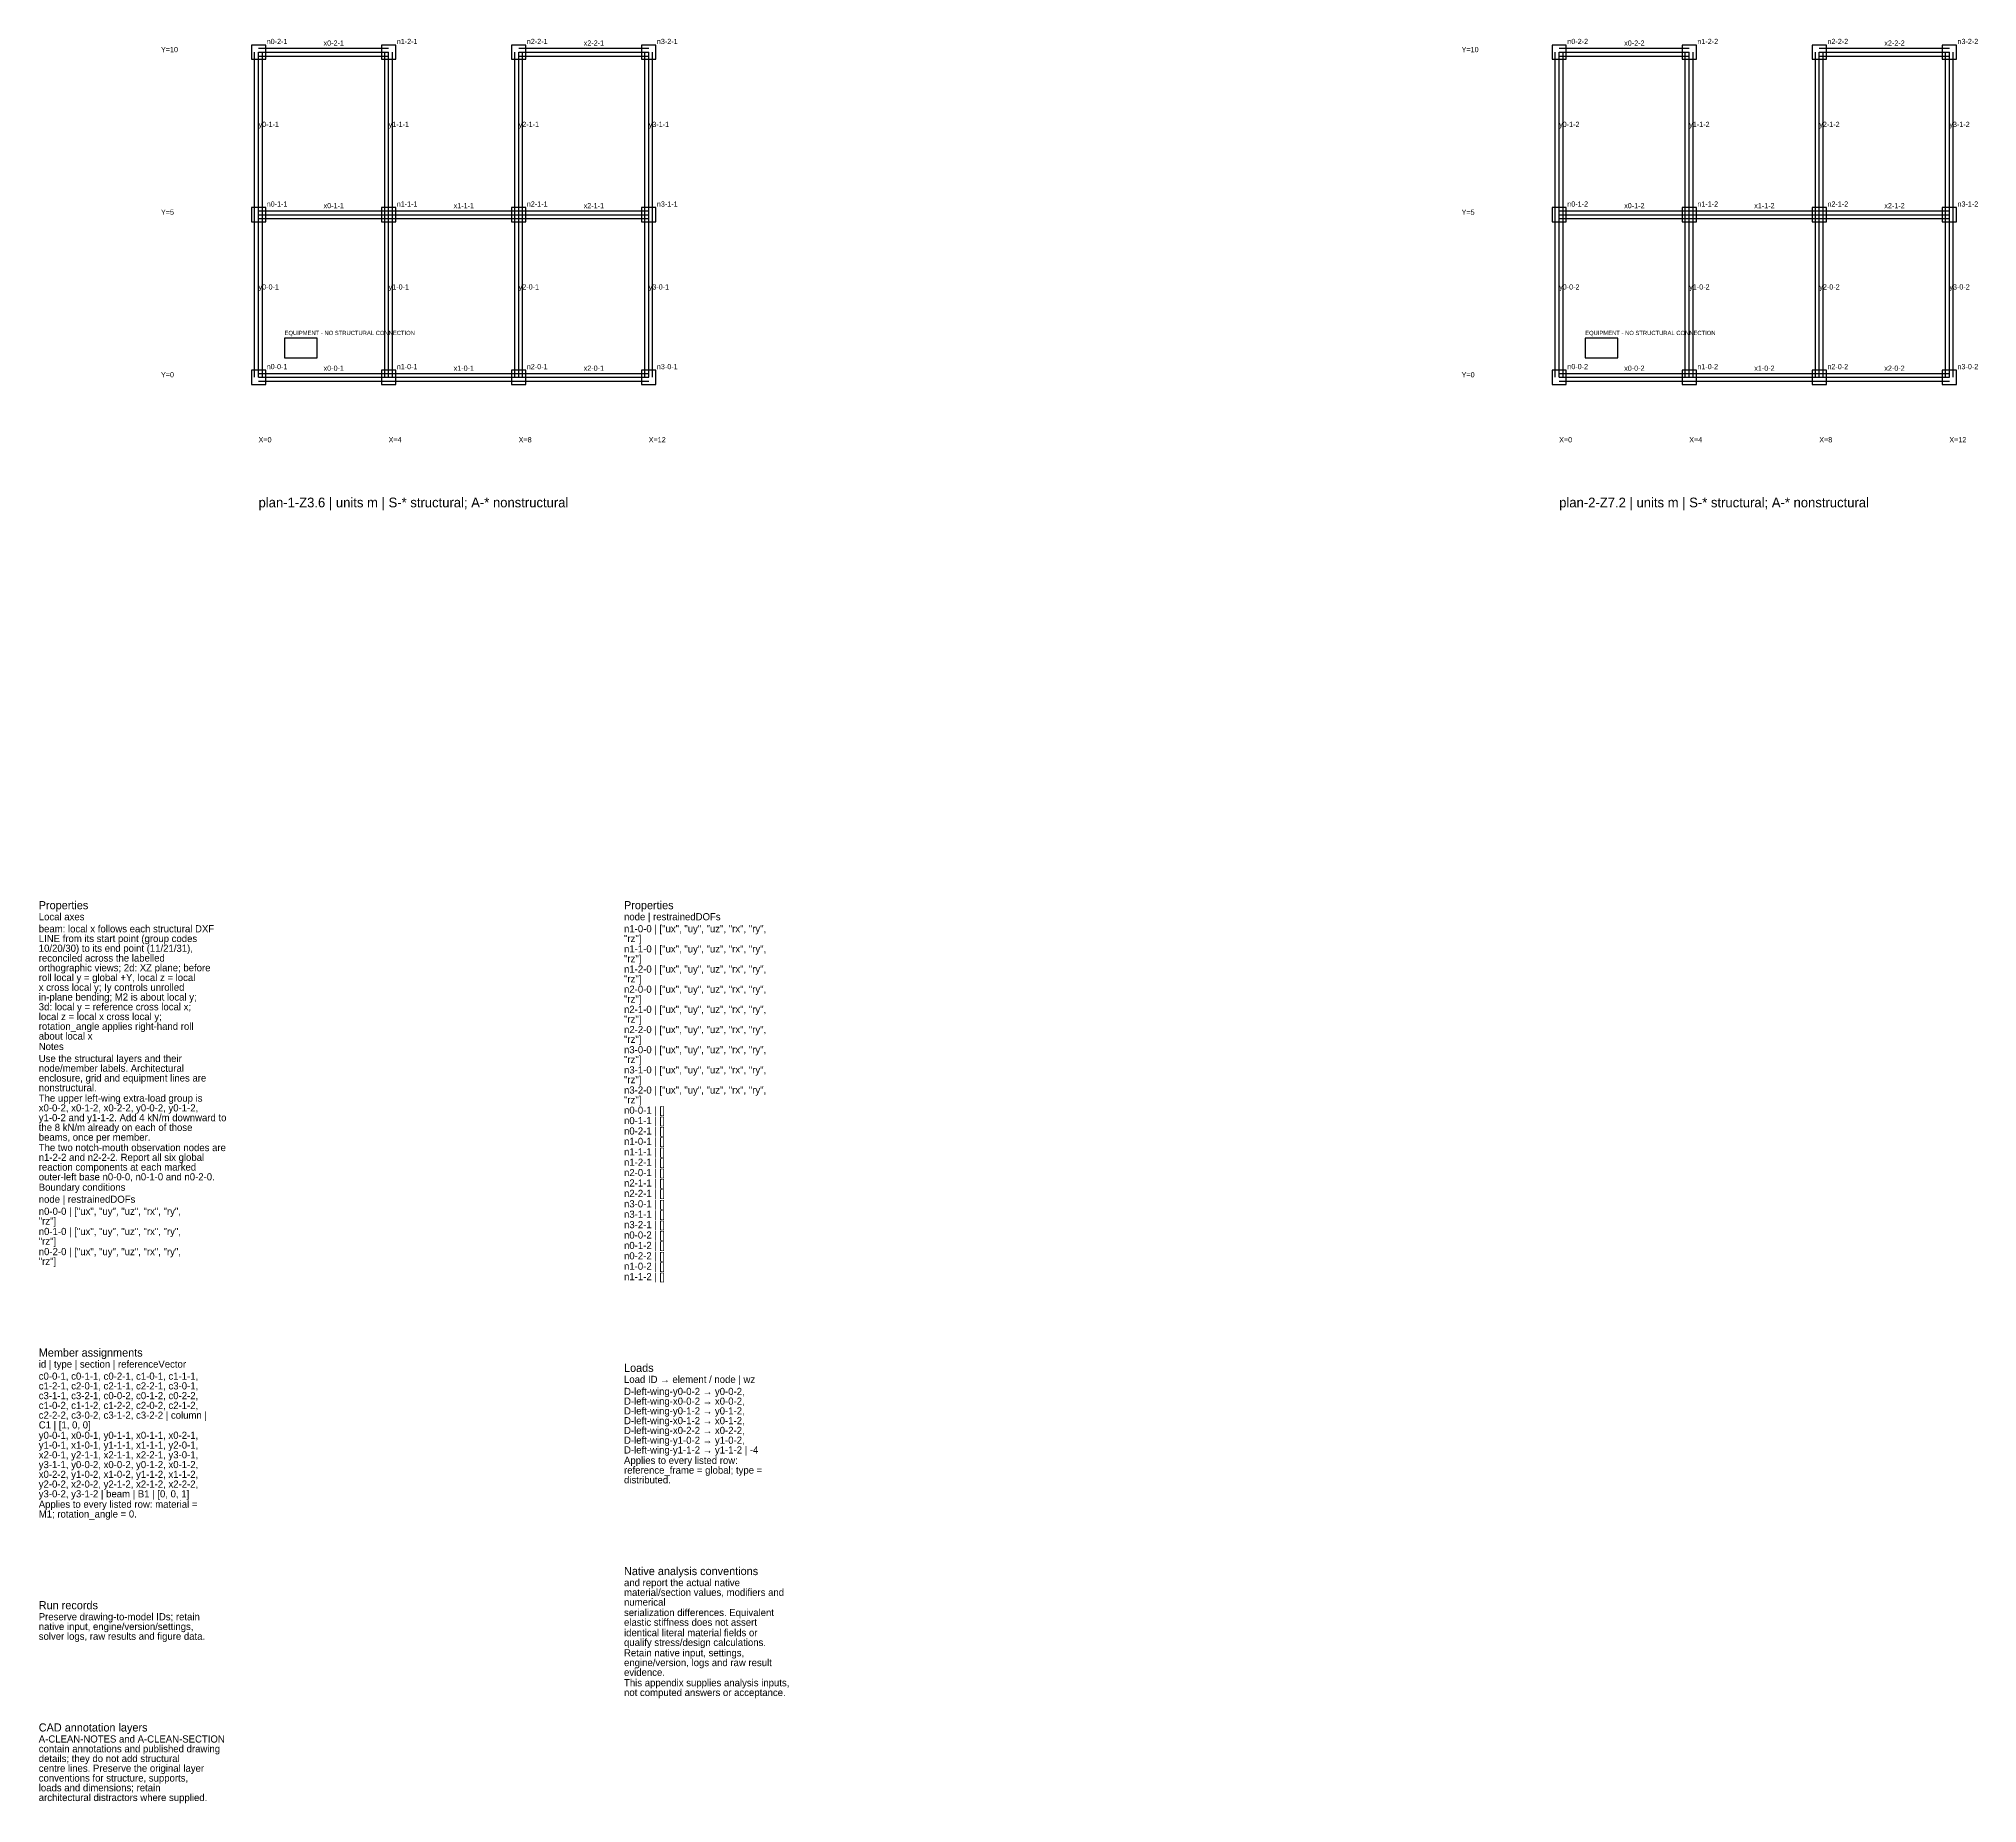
# Model space of a CAD drawing. Extents: x -3 to 372, y -46 to 10.
# Drawn here: x 33.2 to 92.9, y -43.9 to 10.4 of the extents above; entities that cross this region are included whole.
import ezdxf

# ---------------------------------------------------------------- set-up
doc = ezdxf.new("R2010")
doc.units = 0

msp = doc.modelspace()

# ---------------------------------------------------------------- texts
at = {"layer": 'A-CLEAN-NOTES'}
for s, height, p in [('Local axes', 0.22, (33.24, -16.7)), ('Properties', 0.25, (33.24, -16.36)), ('node | restrainedDOFs', 0.22, (51.24, -16.7)), ('Properties', 0.25, (51.24, -16.36)), ('beam: local x follows each structural DXF', 0.22, (33.24, -17.07)), ('LINE from its start point (group codes', 0.22, (33.24, -17.37)), ('"rz"]', 0.22, (51.24, -17.37)), ('n1-0-0 | ["ux", "uy", "uz", "rx", "ry",', 0.22, (51.24, -17.07)), ('reconciled across the labelled', 0.22, (33.24, -17.97)), ('10/20/30) to its end point (11/21/31),', 0.22, (33.24, -17.67)), ('"rz"]', 0.22, (51.24, -17.99)), ('n1-1-0 | ["ux", "uy", "uz", "rx", "ry",', 0.22, (51.24, -17.69)), ('orthographic views; 2d: XZ plane; before', 0.22, (33.24, -18.27)), ('roll local y = global +Y, local z = local', 0.22, (33.24, -18.57)), ('"rz"]', 0.22, (51.24, -18.61)), ('n1-2-0 | ["ux", "uy", "uz", "rx", "ry",', 0.22, (51.24, -18.31)), ('x cross local y; Iy controls unrolled', 0.22, (33.24, -18.87)), ('in-plane bending; M2 is about local y;', 0.22, (33.24, -19.17)), ('"rz"]', 0.22, (51.24, -19.23)), ('n2-0-0 | ["ux", "uy", "uz", "rx", "ry",', 0.22, (51.24, -18.93)), ('3d: local y = reference cross local x;', 0.22, (33.24, -19.47)), ('local z = local x cross local y;', 0.22, (33.24, -19.77)), ('"rz"]', 0.22, (51.24, -19.85)), ('n2-1-0 | ["ux", "uy", "uz", "rx", "ry",', 0.22, (51.24, -19.55)), ('about local x', 0.22, (33.24, -20.37)), ('rotation_angle applies right-hand roll', 0.22, (33.24, -20.07)), ('"rz"]', 0.22, (51.24, -20.47)), ('n2-2-0 | ["ux", "uy", "uz", "rx", "ry",', 0.22, (51.24, -20.17)), ('Use the structural layers and their', 0.22, (33.24, -21.06)), ('Notes', 0.22, (33.24, -20.69)), ('"rz"]', 0.22, (51.24, -21.09)), ('n3-0-0 | ["ux", "uy", "uz", "rx", "ry",', 0.22, (51.24, -20.79)), ('enclosure, grid and equipment lines are', 0.22, (33.24, -21.66)), ('node/member labels. Architectural', 0.22, (33.24, -21.36)), ('n3-1-0 | ["ux", "uy", "uz", "rx", "ry",', 0.22, (51.24, -21.41)), ('The upper left-wing extra-load group is', 0.22, (33.24, -22.28)), ('nonstructural.', 0.22, (33.24, -21.96)), ('"rz"]', 0.22, (51.24, -21.71)), ('n3-2-0 | ["ux", "uy", "uz", "rx", "ry",', 0.22, (51.24, -22.03)), ('y1-0-2 and y1-1-2. Add 4 kN/m downward to', 0.22, (33.24, -22.88)), ('x0-0-2, x0-1-2, x0-2-2, y0-0-2, y0-1-2,', 0.22, (33.24, -22.58)), ('"rz"]', 0.22, (51.24, -22.33)), ('n0-0-1 | []', 0.22, (51.24, -22.65)), ('the 8 kN/m already on each of those', 0.22, (33.24, -23.18)), ('beams, once per member.', 0.22, (33.24, -23.48)), ('n0-1-1 | []', 0.22, (51.24, -22.97)), ('n0-2-1 | []', 0.22, (51.24, -23.29)), ('The two notch-mouth observation nodes are', 0.22, (33.24, -23.8)), ('n1-0-1 | []', 0.22, (51.24, -23.61)), ('n1-1-1 | []', 0.22, (51.24, -23.93)), ('n1-2-2 and n2-2-2. Report all six global', 0.22, (33.24, -24.1)), ('reaction components at each marked', 0.22, (33.24, -24.4)), ('n1-2-1 | []', 0.22, (51.24, -24.25)), ('n2-0-1 | []', 0.22, (51.24, -24.57)), ('outer-left base n0-0-0, n0-1-0 and n0-2-0.', 0.22, (33.24, -24.7)), ('Boundary conditions', 0.22, (33.24, -25.02)), ('n2-1-1 | []', 0.22, (51.24, -24.89)), ('n2-2-1 | []', 0.22, (51.24, -25.21)), ('node | restrainedDOFs', 0.22, (33.24, -25.39)), ('n0-0-0 | ["ux", "uy", "uz", "rx", "ry",', 0.22, (33.24, -25.76)), ('n3-0-1 | []', 0.22, (51.24, -25.53)), ('n3-1-1 | []', 0.22, (51.24, -25.85)), ('"rz"]', 0.22, (33.24, -26.06)), ('n0-1-0 | ["ux", "uy", "uz", "rx", "ry",', 0.22, (33.24, -26.38)), ('n3-2-1 | []', 0.22, (51.24, -26.17)), ('"rz"]', 0.22, (33.24, -26.68)), ('n0-2-0 | ["ux", "uy", "uz", "rx", "ry",', 0.22, (33.24, -27)), ('n0-0-2 | []', 0.22, (51.24, -26.49)), ('n0-1-2 | []', 0.22, (51.24, -26.81)), ('"rz"]', 0.22, (33.24, -27.3)), ('n0-2-2 | []', 0.22, (51.24, -27.13)), ('n1-0-2 | []', 0.22, (51.24, -27.45)), ('n1-1-2 | []', 0.22, (51.24, -27.77)), ('id | type | section | referenceVector', 0.22, (33.24, -30.46)), ('Member assignments', 0.25, (33.24, -30.12)), ('Loads', 0.25, (51.24, -30.59)), ('c0-0-1, c0-1-1, c0-2-1, c1-0-1, c1-1-1,', 0.22, (33.24, -30.83)), ('c1-2-1, c2-0-1, c2-1-1, c2-2-1, c3-0-1,', 0.22, (33.24, -31.13)), ('Load ID → element / node | wz', 0.22, (51.24, -30.93)), ('c3-1-1, c3-2-1, c0-0-2, c0-1-2, c0-2-2,', 0.22, (33.24, -31.43)), ('c1-0-2, c1-1-2, c1-2-2, c2-0-2, c2-1-2,', 0.22, (33.24, -31.73)), ('D-left-wing-y0-0-2 → y0-0-2,', 0.22, (51.24, -31.3)), ('D-left-wing-x0-0-2 → x0-0-2,', 0.22, (51.24, -31.6)), ('c2-2-2, c3-0-2, c3-1-2, c3-2-2 | column |', 0.22, (33.24, -32.03)), ('C1 | [1, 0, 0]', 0.22, (33.24, -32.33)), ('D-left-wing-y0-1-2 → y0-1-2,', 0.22, (51.24, -31.9)), ('D-left-wing-x0-1-2 → x0-1-2,', 0.22, (51.24, -32.2)), ('y0-0-1, x0-0-1, y0-1-1, x0-1-1, x0-2-1,', 0.22, (33.24, -32.65)), ('y1-0-1, x1-0-1, y1-1-1, x1-1-1, y2-0-1,', 0.22, (33.24, -32.95)), ('D-left-wing-x0-2-2 → x0-2-2,', 0.22, (51.24, -32.5)), ('D-left-wing-y1-0-2 → y1-0-2,', 0.22, (51.24, -32.8)), ('y3-1-1, y0-0-2, x0-0-2, y0-1-2, x0-1-2,', 0.22, (33.24, -33.55)), ('x2-0-1, y2-1-1, x2-1-1, x2-2-1, y3-0-1,', 0.22, (33.24, -33.25)), ('Applies to every listed row:', 0.22, (51.24, -33.42)), ('D-left-wing-y1-1-2 → y1-1-2 | -4', 0.22, (51.24, -33.1)), ('y2-0-2, x2-0-2, y2-1-2, x2-1-2, x2-2-2,', 0.22, (33.24, -34.15)), ('x0-2-2, y1-0-2, x1-0-2, y1-1-2, x1-1-2,', 0.22, (33.24, -33.85)), ('distributed.', 0.22, (51.24, -34.02)), ('reference_frame = global; type =', 0.22, (51.24, -33.72)), ('y3-0-2, y3-1-2 | beam | B1 | [0, 0, 1]', 0.22, (33.24, -34.45)), ('Applies to every listed row: material =', 0.22, (33.24, -34.77)), ('M1; rotation_angle = 0.', 0.22, (33.24, -35.07)), ('and report the actual native', 0.22, (51.24, -37.18)), ('Native analysis conventions', 0.25, (51.24, -36.84)), ('material/section values, modifiers and', 0.22, (51.24, -37.48)), ('numerical', 0.22, (51.24, -37.78)), ('Preserve drawing-to-model IDs; retain', 0.22, (33.24, -38.23)), ('Run records', 0.25, (33.24, -37.89)), ('serialization differences. Equivalent', 0.22, (51.24, -38.1)), ('solver logs, raw results and figure data.', 0.22, (33.24, -38.83)), ('native input, engine/version/settings,', 0.22, (33.24, -38.53)), ('elastic stiffness does not assert', 0.22, (51.24, -38.4)), ('identical literal material fields or', 0.22, (51.24, -38.72)), ('qualify stress/design calculations.', 0.22, (51.24, -39.02)), ('Retain native input, settings,', 0.22, (51.24, -39.34)), ('engine/version, logs and raw result', 0.22, (51.24, -39.64)), ('evidence.', 0.22, (51.24, -39.94)), ('This appendix supplies analysis inputs,', 0.22, (51.24, -40.26)), ('not computed answers or acceptance.', 0.22, (51.24, -40.56)), ('CAD annotation layers', 0.25, (33.24, -41.65)), ('A-CLEAN-NOTES and A-CLEAN-SECTION', 0.22, (33.24, -41.99)), ('contain annotations and published drawing', 0.22, (33.24, -42.29)), ('details; they do not add structural', 0.22, (33.24, -42.59)), ('centre lines. Preserve the original layer', 0.22, (33.24, -42.89)), ('conventions for structure, supports,', 0.22, (33.24, -43.19)), ('loads and dimensions; retain', 0.22, (33.24, -43.49)), ('architectural distractors where supplied.', 0.22, (33.24, -43.79))]:
    msp.add_text(s, height=height, dxfattribs=at).set_placement(p)
at = {"layer": 'A-DIM'}
for s, p in [('Y=10', (37, 10)), ('Y=10', (77, 10)), ('Y=5', (37, 5)), ('Y=5', (77, 5)), ('Y=0', (37, 0)), ('Y=0', (77, 0)), ('X=0', (40, -2)), ('X=4', (44, -2)), ('X=8', (48, -2)), ('X=12', (52, -2)), ('X=0', (80, -2)), ('X=4', (84, -2)), ('X=8', (88, -2)), ('X=12', (92, -2))]:
    msp.add_text(s, height=0.16, dxfattribs=at).set_placement(p)
at = {"layer": 'A-EQUIPMENT-TAG'}
for p in [(40.8, 1.3), (80.8, 1.3)]:
    msp.add_text('EQUIPMENT - NO STRUCTURAL CONNECTION', height=0.13, dxfattribs=at).set_placement(p)
at = {"layer": 'ANNOTATION'}
for s, p in [('plan-1-Z3.6 | units m | S-* structural; A-* nonstructural', (40, -4)), ('plan-2-Z7.2 | units m | S-* structural; A-* nonstructural', (80, -4))]:
    msp.add_text(s, height=0.3, dxfattribs=at).set_placement(p)
at = {"layer": 'S-MEMBER-TAG'}
for s, p in [('x0-2-1', (42, 10.2)), ('x2-2-1', (50, 10.2)), ('x0-2-2', (82, 10.2)), ('x2-2-2', (90, 10.2)), ('y0-1-1', (40, 7.7)), ('y1-1-1', (44, 7.7)), ('y2-1-1', (48, 7.7)), ('y3-1-1', (52, 7.7)), ('y0-1-2', (80, 7.7)), ('y1-1-2', (84, 7.7)), ('y2-1-2', (88, 7.7)), ('y3-1-2', (92, 7.7)), ('x0-1-1', (42, 5.2)), ('x1-1-1', (46, 5.2)), ('x2-1-1', (50, 5.2)), ('x0-1-2', (82, 5.2)), ('x1-1-2', (86, 5.2)), ('x2-1-2', (90, 5.2)), ('y0-0-1', (40, 2.7)), ('y1-0-1', (44, 2.7)), ('y2-0-1', (48, 2.7)), ('y3-0-1', (52, 2.7)), ('y0-0-2', (80, 2.7)), ('y1-0-2', (84, 2.7)), ('y2-0-2', (88, 2.7)), ('y3-0-2', (92, 2.7)), ('x0-0-1', (42, 0.2)), ('x1-0-1', (46, 0.2)), ('x2-0-1', (50, 0.2)), ('x0-0-2', (82, 0.2)), ('x1-0-2', (86, 0.2)), ('x2-0-2', (90, 0.2))]:
    msp.add_text(s, height=0.16, dxfattribs=at).set_placement(p)
at = {"layer": 'S-NODE-TAG'}
for s, p in [('n0-2-1', (40.25, 10.25)), ('n1-2-1', (44.25, 10.25)), ('n2-2-1', (48.25, 10.25)), ('n3-2-1', (52.25, 10.25)), ('n0-2-2', (80.25, 10.25)), ('n1-2-2', (84.25, 10.25)), ('n2-2-2', (88.25, 10.25)), ('n3-2-2', (92.25, 10.25)), ('n0-1-1', (40.25, 5.25)), ('n1-1-1', (44.25, 5.25)), ('n2-1-1', (48.25, 5.25)), ('n3-1-1', (52.25, 5.25)), ('n0-1-2', (80.25, 5.25)), ('n1-1-2', (84.25, 5.25)), ('n2-1-2', (88.25, 5.25)), ('n3-1-2', (92.25, 5.25)), ('n0-0-1', (40.25, 0.25)), ('n1-0-1', (44.25, 0.25)), ('n2-0-1', (48.25, 0.25)), ('n3-0-1', (52.25, 0.25)), ('n0-0-2', (80.25, 0.25)), ('n1-0-2', (84.25, 0.25)), ('n2-0-2', (88.25, 0.25)), ('n3-0-2', (92.25, 0.25))]:
    msp.add_text(s, height=0.16, dxfattribs=at).set_placement(p)

# ---------------------------------------------------------------- linework, layer by layer
at = {"layer": 'A-COLUMN'}
for p, q in [((40.22, 10.22), (39.78, 10.22)), ((39.78, 10.22), (39.78, 9.78)), ((40.22, 9.78), (40.22, 10.22)), ((44.22, 10.22), (43.78, 10.22)), ((43.78, 10.22), (43.78, 9.78)), ((44.22, 9.78), (44.22, 10.22)), ((48.22, 10.22), (47.78, 10.22)), ((47.78, 10.22), (47.78, 9.78)), ((48.22, 9.78), (48.22, 10.22)), ((52.22, 10.22), (51.78, 10.22)), ((51.78, 10.22), (51.78, 9.78)), ((52.22, 9.78), (52.22, 10.22)), ((80.22, 10.22), (79.78, 10.22)), ((79.78, 10.22), (79.78, 9.78)), ((80.22, 9.78), (80.22, 10.22)), ((84.22, 10.22), (83.78, 10.22)), ((83.78, 10.22), (83.78, 9.78)), ((84.22, 9.78), (84.22, 10.22)), ((88.22, 10.22), (87.78, 10.22)), ((87.78, 10.22), (87.78, 9.78)), ((88.22, 9.78), (88.22, 10.22)), ((92.22, 10.22), (91.78, 10.22)), ((91.78, 10.22), (91.78, 9.78)), ((92.22, 9.78), (92.22, 10.22)), ((39.78, 9.78), (40.22, 9.78)), ((43.78, 9.78), (44.22, 9.78)), ((47.78, 9.78), (48.22, 9.78)), ((51.78, 9.78), (52.22, 9.78)), ((79.78, 9.78), (80.22, 9.78)), ((83.78, 9.78), (84.22, 9.78)), ((87.78, 9.78), (88.22, 9.78)), ((91.78, 9.78), (92.22, 9.78)), ((40.22, 5.22), (39.78, 5.22)), ((39.78, 5.22), (39.78, 4.78)), ((39.78, 4.78), (40.22, 4.78)), ((40.22, 4.78), (40.22, 5.22)), ((44.22, 5.22), (43.78, 5.22)), ((43.78, 5.22), (43.78, 4.78)), ((43.78, 4.78), (44.22, 4.78)), ((44.22, 4.78), (44.22, 5.22)), ((48.22, 5.22), (47.78, 5.22)), ((47.78, 5.22), (47.78, 4.78)), ((47.78, 4.78), (48.22, 4.78)), ((48.22, 4.78), (48.22, 5.22)), ((52.22, 5.22), (51.78, 5.22)), ((51.78, 5.22), (51.78, 4.78)), ((51.78, 4.78), (52.22, 4.78)), ((52.22, 4.78), (52.22, 5.22)), ((80.22, 5.22), (79.78, 5.22)), ((79.78, 5.22), (79.78, 4.78)), ((79.78, 4.78), (80.22, 4.78)), ((80.22, 4.78), (80.22, 5.22)), ((84.22, 5.22), (83.78, 5.22)), ((83.78, 5.22), (83.78, 4.78)), ((83.78, 4.78), (84.22, 4.78)), ((84.22, 4.78), (84.22, 5.22)), ((88.22, 5.22), (87.78, 5.22)), ((87.78, 5.22), (87.78, 4.78)), ((87.78, 4.78), (88.22, 4.78)), ((88.22, 4.78), (88.22, 5.22)), ((92.22, 5.22), (91.78, 5.22)), ((91.78, 5.22), (91.78, 4.78)), ((91.78, 4.78), (92.22, 4.78)), ((92.22, 4.78), (92.22, 5.22)), ((40.22, 0.22), (39.78, 0.22)), ((39.78, 0.22), (39.78, -0.22)), ((40.22, -0.22), (40.22, 0.22)), ((44.22, 0.22), (43.78, 0.22)), ((43.78, 0.22), (43.78, -0.22)), ((44.22, -0.22), (44.22, 0.22)), ((48.22, 0.22), (47.78, 0.22)), ((47.78, 0.22), (47.78, -0.22)), ((48.22, -0.22), (48.22, 0.22)), ((52.22, 0.22), (51.78, 0.22)), ((51.78, 0.22), (51.78, -0.22)), ((52.22, -0.22), (52.22, 0.22)), ((80.22, 0.22), (79.78, 0.22)), ((79.78, 0.22), (79.78, -0.22)), ((80.22, -0.22), (80.22, 0.22)), ((84.22, 0.22), (83.78, 0.22)), ((83.78, 0.22), (83.78, -0.22)), ((84.22, -0.22), (84.22, 0.22)), ((88.22, 0.22), (87.78, 0.22)), ((87.78, 0.22), (87.78, -0.22)), ((88.22, -0.22), (88.22, 0.22)), ((92.22, 0.22), (91.78, 0.22)), ((91.78, 0.22), (91.78, -0.22)), ((92.22, -0.22), (92.22, 0.22)), ((39.78, -0.22), (40.22, -0.22)), ((43.78, -0.22), (44.22, -0.22)), ((47.78, -0.22), (48.22, -0.22)), ((51.78, -0.22), (52.22, -0.22)), ((79.78, -0.22), (80.22, -0.22)), ((83.78, -0.22), (84.22, -0.22)), ((87.78, -0.22), (88.22, -0.22)), ((91.78, -0.22), (92.22, -0.22))]:
    msp.add_line(p, q, dxfattribs=at)
at = {"layer": 'A-EQUIPMENT'}
for p, q in [((41.8, 1.2), (40.8, 1.2)), ((40.8, 1.2), (40.8, 0.6)), ((41.8, 0.6), (41.8, 1.2)), ((81.8, 1.2), (80.8, 1.2)), ((80.8, 1.2), (80.8, 0.6)), ((81.8, 0.6), (81.8, 1.2)), ((40.8, 0.6), (41.8, 0.6)), ((80.8, 0.6), (81.8, 0.6))]:
    msp.add_line(p, q, dxfattribs=at)
at = {"layer": 'A-WALL'}
for p, q in [((39.88, 5), (39.88, 10)), ((40, 10.12), (44, 10.12)), ((40, 9.88), (44, 9.88)), ((40.12, 5), (40.12, 10)), ((43.88, 5), (43.88, 10)), ((44.12, 5), (44.12, 10)), ((47.88, 5), (47.88, 10)), ((48, 10.12), (52, 10.12)), ((48, 9.88), (52, 9.88)), ((48.12, 5), (48.12, 10)), ((51.88, 5), (51.88, 10)), ((52.12, 5), (52.12, 10)), ((79.88, 5), (79.88, 10)), ((80, 10.12), (84, 10.12)), ((80, 9.88), (84, 9.88)), ((80.12, 5), (80.12, 10)), ((83.88, 5), (83.88, 10)), ((84.12, 5), (84.12, 10)), ((87.88, 5), (87.88, 10)), ((88, 10.12), (92, 10.12)), ((88, 9.88), (92, 9.88)), ((88.12, 5), (88.12, 10)), ((91.88, 5), (91.88, 10)), ((92.12, 5), (92.12, 10)), ((39.88, 0), (39.88, 5)), ((40, 5.12), (44, 5.12)), ((40, 4.88), (44, 4.88)), ((40.12, 0), (40.12, 5)), ((43.88, 0), (43.88, 5)), ((44, 5.12), (48, 5.12)), ((44, 4.88), (48, 4.88)), ((44.12, 0), (44.12, 5)), ((47.88, 0), (47.88, 5)), ((48, 5.12), (52, 5.12)), ((48, 4.88), (52, 4.88)), ((48.12, 0), (48.12, 5)), ((51.88, 0), (51.88, 5)), ((52.12, 0), (52.12, 5)), ((79.88, 0), (79.88, 5)), ((80, 5.12), (84, 5.12)), ((80, 4.88), (84, 4.88)), ((80.12, 0), (80.12, 5)), ((83.88, 0), (83.88, 5)), ((84, 5.12), (88, 5.12)), ((84, 4.88), (88, 4.88)), ((84.12, 0), (84.12, 5)), ((87.88, 0), (87.88, 5)), ((88, 5.12), (92, 5.12)), ((88, 4.88), (92, 4.88)), ((88.12, 0), (88.12, 5)), ((91.88, 0), (91.88, 5)), ((92.12, 0), (92.12, 5)), ((40, 0.12), (44, 0.12)), ((44, 0.12), (48, 0.12)), ((48, 0.12), (52, 0.12)), ((80, 0.12), (84, 0.12)), ((84, 0.12), (88, 0.12)), ((88, 0.12), (92, 0.12)), ((40, -0.12), (44, -0.12)), ((44, -0.12), (48, -0.12)), ((48, -0.12), (52, -0.12)), ((80, -0.12), (84, -0.12)), ((84, -0.12), (88, -0.12)), ((88, -0.12), (92, -0.12))]:
    msp.add_line(p, q, dxfattribs=at)
at = {"layer": 'S-BEAM'}
for p, q in [((40, 5), (40, 10)), ((40, 10), (44, 10)), ((44, 5), (44, 10)), ((48, 5), (48, 10)), ((48, 10), (52, 10)), ((52, 5), (52, 10)), ((80, 5), (80, 10)), ((80, 10), (84, 10)), ((84, 5), (84, 10)), ((88, 5), (88, 10)), ((88, 10), (92, 10)), ((92, 5), (92, 10)), ((40, 0), (40, 5)), ((40, 5), (44, 5)), ((44, 0), (44, 5)), ((44, 5), (48, 5)), ((48, 0), (48, 5)), ((48, 5), (52, 5)), ((52, 0), (52, 5)), ((80, 0), (80, 5)), ((80, 5), (84, 5)), ((84, 0), (84, 5)), ((84, 5), (88, 5)), ((88, 0), (88, 5)), ((88, 5), (92, 5)), ((92, 0), (92, 5)), ((40, 0), (44, 0)), ((44, 0), (48, 0)), ((48, 0), (52, 0)), ((80, 0), (84, 0)), ((84, 0), (88, 0)), ((88, 0), (92, 0))]:
    msp.add_line(p, q, dxfattribs=at)

msp.set_redraw_order([(e.dxf.handle, doc.entitydb.next_handle()) for e in msp.query("TEXT MTEXT ATTDEF DIMENSION ARC_DIMENSION")])  # texts and dimensions are drawn at this point

doc.saveas('drawing.dxf')
